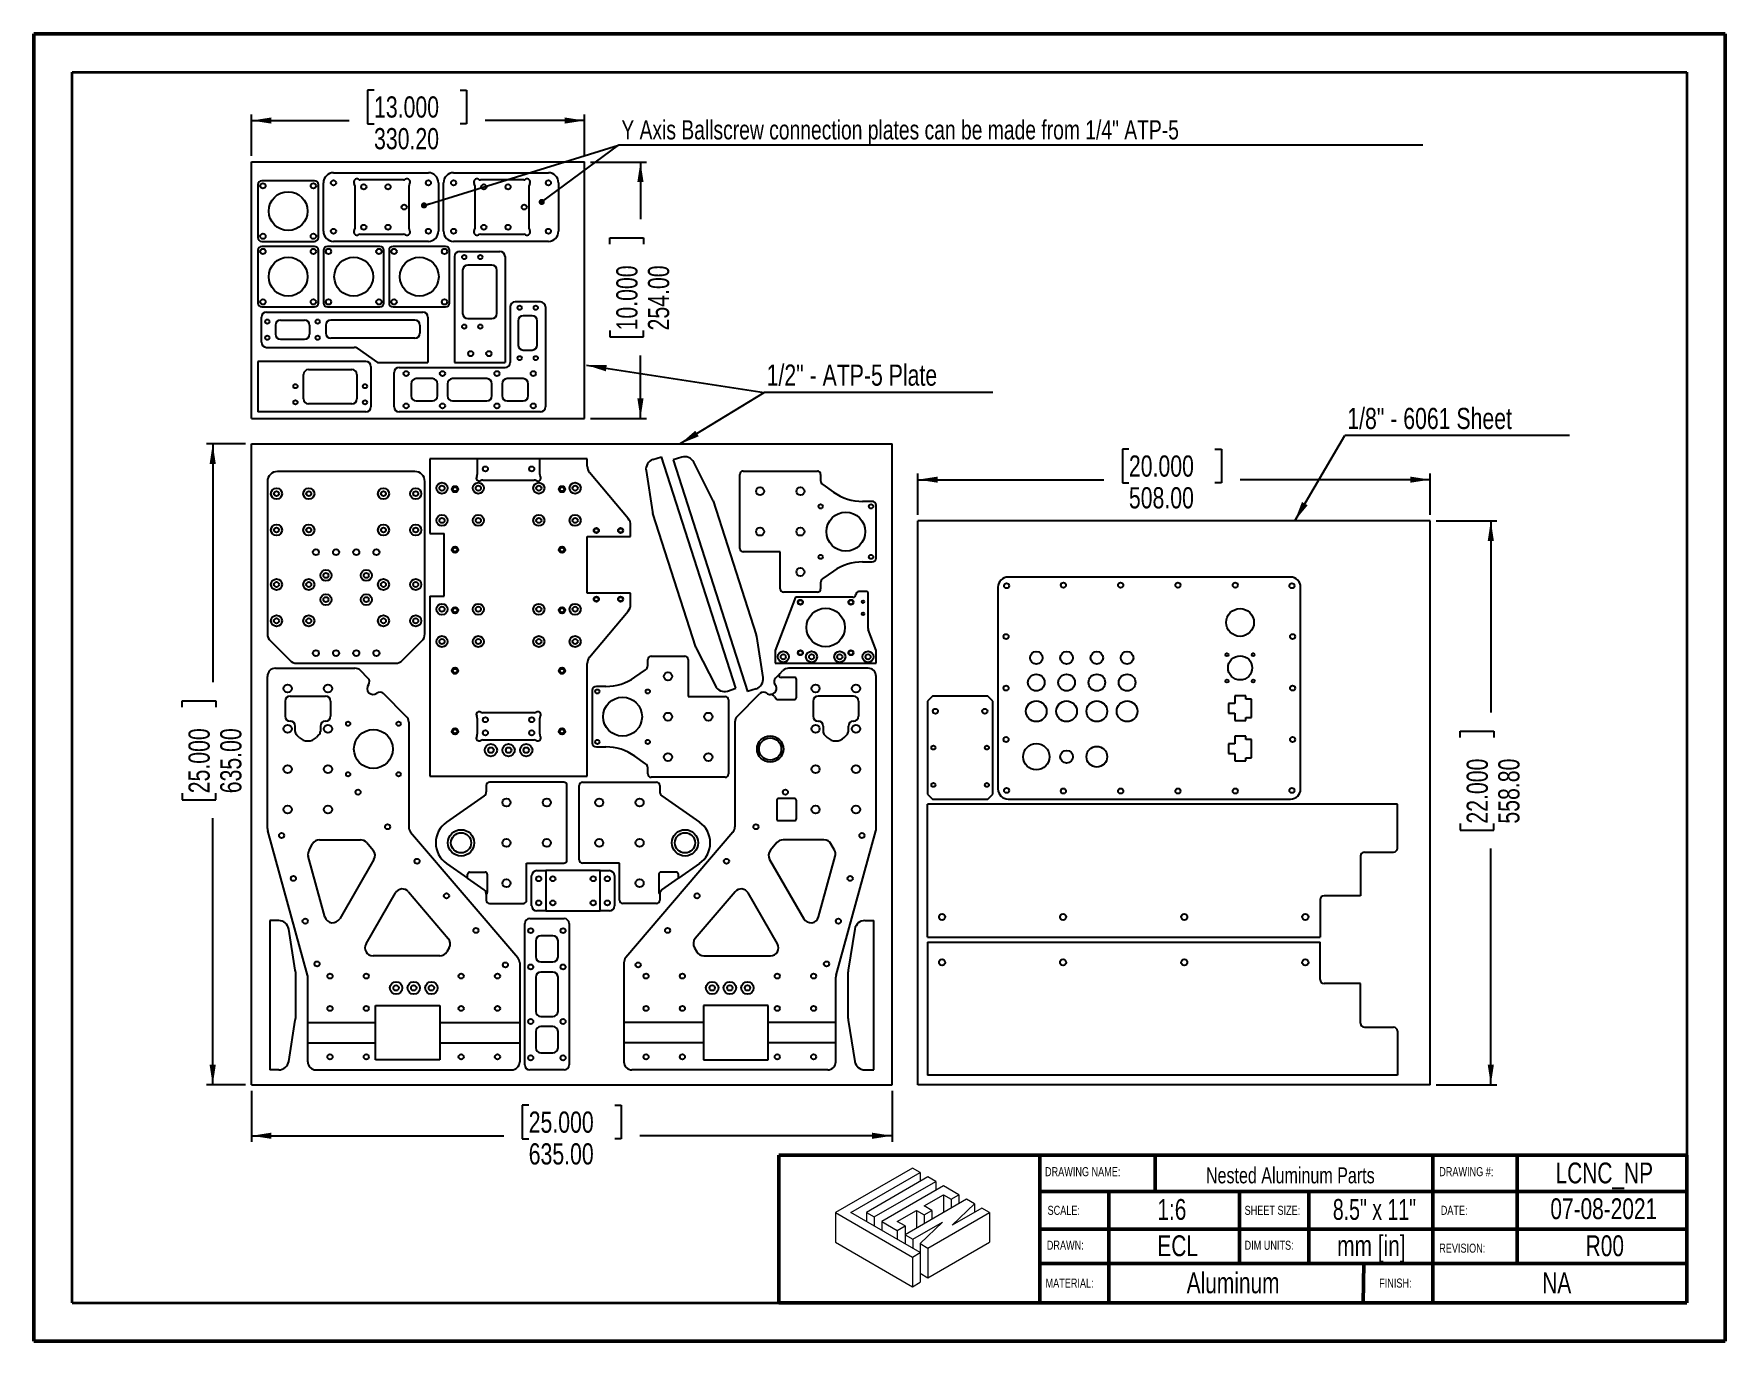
# Model space of a CAD drawing. Header units: millimetres. Extents: x 0 to 279, y 0 to 216.
import ezdxf

# ---------------------------------------------------------------- set-up
doc = ezdxf.new("R2010")
doc.units = ezdxf.units.MM
for name, color, linetype in [('DIM', 1, 'Continuous'), ('PAGE_BORDER', 7, 'Continuous'), ('TITLE_BLOCK_BORDER', 7, 'Continuous'), ('TITLE_BLOCK_TEXT', 8, 'Continuous')]:
    doc.layers.add(name, color=color, linetype=linetype)
doc.styles.add('SLDTEXTSTYLE0', font='TXT', dxfattribs={"width": 0.75})
doc.styles.add('SLDTEXTSTYLE1', font='TXT', dxfattribs={"width": 0.7})
doc.dimstyles.new('SLDDIMSTYLE0', dxfattribs={"dimtxt": 3.5, "dimasz": 3.302, "dimexe": 0, "dimexo": 0.0625, "dimgap": 0.875, "dimtad": 0, "dimlfac": 6, "dimrnd": 1e-09, "dimzin": 4, "dimdsep": 46, "dimtxsty": 'SLDTEXTSTYLE0', "dimsah": 1, "dimcen": 0.09, "dimadec": 0, "dimazin": 1, "dimtfac": 1, "dimtofl": 0, "dimtmove": 0, "dimatfit": 3, "dimfxl": 0, "dimfrac": 2, "dimtolj": 1, "dimtzin": 12, "dimarcsym": 0})
doc.dimstyles.new('SLDDIMSTYLE1', dxfattribs={"dimtxt": 0.18, "dimasz": 1.016, "dimexe": 0, "dimexo": 0.0625, "dimgap": 0, "dimtad": 0, "dimtih": 1, "dimtoh": 1, "dimdec": 0, "dimrnd": 1e-09, "dimzin": 0, "dimdsep": 46, "dimtxsty": 'Standard', "dimblk1": 'DOT', "dimblk2": 'DOT', "dimsah": 1, "dimcen": 0.09, "dimadec": 0, "dimazin": 0, "dimtfac": 1.016, "dimtdec": 0, "dimtofl": 0, "dimtmove": 0, "dimatfit": 3, "dimldrblk": 'DOT', "dimfxl": 0, "dimfrac": 2, "dimtolj": 1, "dimtzin": 0, "dimarcsym": 0})
doc.dimstyles.new('SLDDIMSTYLE2', dxfattribs={"dimtxt": 0.18, "dimasz": 3.302, "dimexe": 0, "dimexo": 0.0625, "dimgap": 0, "dimtad": 0, "dimtih": 1, "dimtoh": 1, "dimdec": 0, "dimrnd": 1e-09, "dimzin": 0, "dimdsep": 46, "dimtxsty": 'Standard', "dimsah": 1, "dimcen": 0.09, "dimadec": 0, "dimazin": 0, "dimtfac": 3.302, "dimtdec": 0, "dimtofl": 0, "dimtmove": 0, "dimatfit": 3, "dimfxl": 0, "dimfrac": 2, "dimtolj": 1, "dimtzin": 0, "dimarcsym": 0})

msp = doc.modelspace()

# ---------------------------------------------------------------- texts
at = {"layer": 'TITLE_BLOCK_TEXT'}
for s, insert, char_height, attachment_point, style in [('DRAWING NAME:', (167.0419, 28.7409), 1.5, 1, 'SLDTEXTSTYLE0'), ('Nested Aluminum Parts', (207.5637, 28.7094), 2.645833, 2, 'SLDTEXTSTYLE0'), ('DRAWING #:', (232.1641, 28.7457), 1.5, 1, 'SLDTEXTSTYLE0'), ('LCNC_NP', (259.4342, 29.4988), 3.43958, 2, 'SLDTEXTSTYLE0'), ('SCALE:', (167.4667, 22.3605), 1.5, 1, 'SLDTEXTSTYLE0'), ('1:6', (187.992, 23.4757), 3.43958, 2, 'SLDTEXTSTYLE0'), ('SHEET SIZE:', (200.0126, 22.3605), 1.5, 1, 'SLDTEXTSTYLE0'), ('8.5" x 11"', (221.4629, 23.4757), 3.43958, 2, 'SLDTEXTSTYLE1'), ('DATE:', (232.4175, 22.3605), 1.5, 1, 'SLDTEXTSTYLE0'), ('07-08-2021', (259.3447, 23.5929), 3.43958, 2, 'SLDTEXTSTYLE0'), ('ECL', (188.9609, 17.4769), 3.43958, 2, 'SLDTEXTSTYLE0'), ('mm [in]', (220.9603, 17.4769), 3.43958, 2, 'SLDTEXTSTYLE0'), ('R00', (259.5218, 17.4769), 3.43958, 2, 'SLDTEXTSTYLE0'), ('DRAWN:', (167.3439, 16.5911), 1.5, 1, 'SLDTEXTSTYLE0'), ('DIM UNITS:', (200.0083, 16.5911), 1.5, 1, 'SLDTEXTSTYLE0'), ('REVISION:', (232.1641, 16.1111), 1.5, 1, 'SLDTEXTSTYLE0'), ('Aluminum', (198.1146, 11.356), 3.43958, 2, 'SLDTEXTSTYLE0'), ('NA', (251.5755, 11.356), 3.43958, 2, 'SLDTEXTSTYLE0'), ('MATERIAL:', (167.1307, 10.3416), 1.5, 1, 'SLDTEXTSTYLE0'), ('FINISH:', (222.2447, 10.3416), 1.5, 1, 'SLDTEXTSTYLE0')]:
    msp.add_mtext(s, dxfattribs=dict(at, insert=insert, char_height=char_height, attachment_point=attachment_point, style=style))

# ---------------------------------------------------------------- blocks, each defined once
blk = doc.blocks.new('Lien3D Logo')
at = {"color": 7, "linetype": 'Continuous', "lineweight": 18}
for p, q in [((10.61, 16.33), (0, 10.21)), ((11.67, 15.71), (10.61, 16.33)), ((2.13, 10.21), (11.67, 15.71)), ((12.73, 15.1), (4.26, 10.21)), ((5.32, 9.59), (13.8, 14.49)), ((11.67, 15.71), (11.67, 14.49)), ((13.8, 14.49), (12.73, 15.1)), ((13.8, 14.49), (13.8, 13.26)), ((14.86, 13.87), (6.38, 8.98)), ((18.05, 12.03), (9.57, 7.13)), ((12.22, 11.12), (14.86, 12.64)), ((16.99, 12.64), (14.86, 13.87)), ((14.86, 12.64), (15.93, 12.03)), ((14.86, 12.64), (14.86, 10.19)), ((15.93, 12.03), (16.99, 12.64)), ((15.93, 12.03), (15.93, 10.8)), ((16.99, 12.64), (16.99, 11.42)), ((19.12, 11.42), (18.05, 12.03)), ((0, 10.21), (0, 6.12)), ((0, 10.21), (10.61, 4.08)), ((11.67, 4.7), (2.13, 10.21)), ((4.26, 10.21), (4.26, 8.98)), ((4.26, 10.21), (5.32, 9.59)), ((5.32, 9.59), (5.32, 8.36)), ((8.51, 8.98), (11.15, 10.5)), ((11.15, 10.5), (12.22, 9.89)), ((11.15, 10.5), (11.15, 8.05)), ((13.28, 10.5), (12.22, 11.12)), ((12.22, 9.89), (13.28, 10.5)), ((12.22, 9.89), (12.22, 8.66)), ((12.73, 5.31), (21.21, 10.21)), ((13.28, 10.5), (13.28, 9.28)), ((16.04, 8.45), (19.12, 11.42)), ((20.15, 10.82), (16.04, 8.45)), ((19.12, 11.42), (19.12, 10.22)), ((21.21, 10.21), (20.15, 10.82)), ((21.21, 10.21), (21.21, 6.12)), ((6.38, 8.98), (8.51, 7.75)), ((6.38, 8.98), (6.38, 7.75)), ((9.57, 8.36), (8.51, 8.98)), ((8.51, 7.75), (9.57, 8.36)), ((8.51, 7.75), (8.51, 6.52)), ((9.57, 8.36), (9.57, 7.13)), ((9.57, 7.13), (10.64, 6.52)), ((9.57, 7.13), (9.57, 5.91)), ((10.64, 6.52), (14.75, 8.89)), ((14.75, 8.89), (11.67, 5.93)), ((0, 6.12), (10.61, 0)), ((10.61, 4.08), (11.67, 4.7)), ((10.64, 6.52), (10.64, 5.29)), ((11.67, 5.93), (12.73, 5.31)), ((11.67, 5.93), (11.67, 4.7)), ((11.67, 4.7), (11.67, 0.61)), ((12.73, 1.23), (21.21, 6.12)), ((12.73, 5.31), (12.73, 1.23)), ((10.61, 4.08), (10.61, 0)), ((10.61, 0), (11.67, 0.61)), ((11.67, 1.84), (12.73, 1.23))]:
    blk.add_line(p, q, dxfattribs=at)
blk = doc.blocks.new('_D')
at = {"layer": 'DIM'}
for p, q in [((91.98, 194.73), (101.21, 194.73)), ((100.21, 194.73), (100.21, 185.28)), ((95.17, 181.15), (95.17, 182.21)), ((95.17, 182.21), (100.73, 182.21)), ((100.73, 182.21), (100.73, 181.15)), ((95.17, 166.92), (95.17, 165.86)), ((95.17, 165.86), (100.73, 165.86)), ((100.73, 165.86), (100.73, 166.92)), ((100.21, 152.4), (100.21, 162.79)), ((91.98, 152.4), (101.21, 152.4))]:
    blk.add_line(p, q, dxfattribs=at)
for points in [[(100.21, 194.73), (99.7, 191.43), (100.72, 191.43)], [(100.21, 152.4), (100.72, 155.7), (99.7, 155.7)]]:
    blk.add_solid(points, dxfattribs=at)
at = {"layer": 'DIM', "char_height": 3.5, "attachment_point": 1, "rotation": 90, "style": 'SLDTEXTSTYLE0'}
for s, insert in [('10.000', (96.22, 166.92)), ('254.00', (101.45, 166.92))]:
    blk.add_mtext(s, dxfattribs=dict(at, insert=insert))
blk = doc.blocks.new('_D_1')
at = {"layer": 'DIM'}
for p, q in [((56.2, 206.62), (55.13, 206.62)), ((55.13, 206.62), (55.13, 201.06)), ((70.42, 206.62), (71.49, 206.62)), ((71.49, 206.62), (71.49, 201.06)), ((35.95, 195.73), (35.95, 202.58)), ((35.95, 201.58), (52.07, 201.58)), ((90.98, 201.58), (74.56, 201.58)), ((90.98, 195.73), (90.98, 202.58)), ((55.13, 201.06), (56.2, 201.06)), ((71.49, 201.06), (70.42, 201.06))]:
    blk.add_line(p, q, dxfattribs=at)
for points in [[(35.95, 201.58), (39.25, 201.07), (39.25, 202.09)], [(90.98, 201.58), (87.68, 202.09), (87.68, 201.07)]]:
    blk.add_solid(points, dxfattribs=at)
at = {"layer": 'DIM', "char_height": 3.5, "attachment_point": 1, "style": 'SLDTEXTSTYLE0'}
for s, insert in [('13.000', (56.2, 205.57)), ('330.20', (56.2, 200.34))]:
    blk.add_mtext(s, dxfattribs=dict(at, insert=insert))
blk = doc.blocks.new('_D_2')
at = {"layer": 'DIM'}
for p, q in [((35.95, 41.33), (35.95, 32.92)), ((141.78, 41.33), (141.78, 32.92)), ((81.75, 38.96), (80.69, 38.96)), ((80.69, 38.96), (80.69, 33.41)), ((95.98, 38.96), (97.04, 38.96)), ((97.04, 38.96), (97.04, 33.41)), ((35.95, 33.92), (77.62, 33.92)), ((141.78, 33.92), (100.11, 33.92)), ((80.69, 33.41), (81.75, 33.41)), ((97.04, 33.41), (95.98, 33.41))]:
    blk.add_line(p, q, dxfattribs=at)
for points in [[(35.95, 33.92), (39.25, 33.41), (39.25, 34.43)], [(141.78, 33.92), (138.48, 34.43), (138.48, 33.41)]]:
    blk.add_solid(points, dxfattribs=at)
at = {"layer": 'DIM', "char_height": 3.5, "attachment_point": 1, "style": 'SLDTEXTSTYLE0'}
for s, insert in [('25.000', (81.75, 37.92)), ('635.00', (81.75, 32.68))]:
    blk.add_mtext(s, dxfattribs=dict(at, insert=insert))
blk = doc.blocks.new('_D_3')
at = {"layer": 'DIM'}
for p, q in [((34.95, 148.17), (28.55, 148.17)), ((29.55, 148.17), (29.55, 108.84)), ((24.51, 104.7), (24.51, 105.77)), ((24.51, 105.77), (30.06, 105.77)), ((30.06, 105.77), (30.06, 104.7)), ((24.51, 90.48), (24.51, 89.41)), ((24.51, 89.41), (30.06, 89.41)), ((30.06, 89.41), (30.06, 90.48)), ((29.55, 42.33), (29.55, 86.35)), ((34.95, 42.33), (28.55, 42.33))]:
    blk.add_line(p, q, dxfattribs=at)
for points in [[(29.55, 148.17), (29.04, 144.87), (30.06, 144.87)], [(29.55, 42.33), (30.06, 45.64), (29.04, 45.64)]]:
    blk.add_solid(points, dxfattribs=at)
at = {"layer": 'DIM', "char_height": 3.5, "attachment_point": 1, "rotation": 90, "style": 'SLDTEXTSTYLE0'}
for s, insert in [('25.000', (25.55, 90.48)), ('635.00', (30.79, 90.48))]:
    blk.add_mtext(s, dxfattribs=dict(at, insert=insert))
blk = doc.blocks.new('_D_4')
at = {"layer": 'DIM'}
for p, q in [((180.9, 147.31), (179.83, 147.31)), ((179.83, 147.31), (179.83, 141.76)), ((195.12, 147.31), (196.19, 147.31)), ((196.19, 147.31), (196.19, 141.76)), ((146.02, 136.47), (146.02, 143.27)), ((230.68, 136.47), (230.68, 143.27)), ((146.02, 142.27), (176.76, 142.27)), ((179.83, 141.76), (180.9, 141.76)), ((196.19, 141.76), (195.12, 141.76)), ((230.68, 142.27), (199.26, 142.27))]:
    blk.add_line(p, q, dxfattribs=at)
for points in [[(146.02, 142.27), (149.32, 141.77), (149.32, 142.78)], [(230.68, 142.27), (227.38, 142.78), (227.38, 141.77)]]:
    blk.add_solid(points, dxfattribs=at)
at = {"layer": 'DIM', "char_height": 3.5, "attachment_point": 1, "style": 'SLDTEXTSTYLE0'}
for s, insert in [('20.000', (180.9, 146.27)), ('508.00', (180.9, 141.03))]:
    blk.add_mtext(s, dxfattribs=dict(at, insert=insert))
blk = doc.blocks.new('_D_5')
at = {"layer": 'DIM'}
for p, q in [((231.68, 135.47), (241.68, 135.47)), ((240.68, 135.47), (240.68, 103.83)), ((235.64, 99.7), (235.64, 100.76)), ((235.64, 100.76), (241.2, 100.76)), ((241.2, 100.76), (241.2, 99.7)), ((235.64, 85.47), (235.64, 84.41)), ((235.64, 84.41), (241.2, 84.41)), ((241.2, 84.41), (241.2, 85.47)), ((240.68, 42.33), (240.68, 81.34)), ((231.68, 42.33), (241.68, 42.33))]:
    blk.add_line(p, q, dxfattribs=at)
for points in [[(240.68, 135.47), (240.18, 132.17), (241.19, 132.17)], [(240.68, 42.33), (241.19, 45.64), (240.18, 45.64)]]:
    blk.add_solid(points, dxfattribs=at)
at = {"layer": 'DIM', "char_height": 3.5, "attachment_point": 1, "rotation": 90, "style": 'SLDTEXTSTYLE0'}
for s, insert in [('22.000', (236.69, 85.47)), ('558.80', (241.92, 85.47))]:
    blk.add_mtext(s, dxfattribs=dict(at, insert=insert))
blk = doc.blocks.new('SW_NOTE_0')
at = {"layer": 'DIM', "color": 0}
blk.add_line((132.86, 0), (0, 0), dxfattribs=at)
blk.add_line((132.86, 0), (0, 0), dxfattribs=at)
at = {"layer": 'DIM', "color": 0, "insert": (0.48, 4.12), "char_height": 3.175, "attachment_point": 1, "style": 'SLDTEXTSTYLE0'}
blk.add_mtext('Y Axis Ballscrew connection plates can be made from 1/4" ATP-5', dxfattribs=at)
blk = doc.blocks.new('_DOT')
at = {"color": 0, "linetype": 'ByBlock', "lineweight": -2}
blk.add_line((-0.5, 0), (-1, 0), dxfattribs=at)
at = {"color": 0, "linetype": 'ByBlock', "const_width": 0.5}
blk.add_lwpolyline([(-0.25, 0, 1), (0.25, 0, 1)], format="xyb", close=True, dxfattribs=at)
blk = doc.blocks.new('SW_NOTE_1')
at = {"layer": 'DIM', "color": 0}
blk.add_line((37.13, 0), (0, 0), dxfattribs=at)
at = {"layer": 'DIM', "color": 0, "insert": (0.42, 4.57), "char_height": 3.5, "attachment_point": 1, "style": 'SLDTEXTSTYLE0'}
blk.add_mtext('1/8" - 6061 Sheet', dxfattribs=at)
blk = doc.blocks.new('SW_NOTE_2')
at = {"layer": 'DIM', "color": 0}
blk.add_line((37.8, 0), (0, 0), dxfattribs=at)
blk.add_line((37.8, 0), (0, 0), dxfattribs=at)
at = {"layer": 'DIM', "color": 0, "insert": (0.41, 4.6), "char_height": 3.5, "attachment_point": 1, "style": 'SLDTEXTSTYLE0'}
blk.add_mtext('1/2" - ATP-5 Plate', dxfattribs=at)

# ---------------------------------------------------------------- dimensions: what is measured, and where the dimension line sits
at = {"layer": 'DIM'}
for base, p1, p2, picture, middle in [((90.9833, 201.5785), (35.9499, 194.735), (90.9833, 194.735), '_D_1', (63.3128, 201.5785)), ((146.0166, 142.2734), (230.6833, 135.4683), (146.0166, 135.4683), '_D_4', (188.0097, 142.2734))]:
    dim = msp.add_linear_dim(base=base, p1=p1, p2=p2, dimstyle='SLDDIMSTYLE0', dxfattribs=at)
    dim.commit()
    dim.dimension.update_dxf_attribs({"geometry": picture, "text_midpoint": middle, "dimtype": 160})
for base, p1, p2, angle, picture, middle in [((100.2129, 194.735), (90.9833, 152.4016), (90.9833, 194.735), 90, '_D', (100.2129, 174.0367)), ((29.5481, 148.1683), (35.9499, 42.335), (35.9499, 148.1683), 90, '_D_3', (29.5481, 97.5924)), ((240.6833, 135.4683), (230.6833, 42.335), (230.6833, 135.4683), 90, '_D_5', (240.6833, 92.5855)), ((141.7833, 33.9225), (35.9499, 42.335), (141.7833, 42.335), 0, '_D_2', (88.8666, 33.9225))]:
    dim = msp.add_linear_dim(base=base, p1=p1, p2=p2, angle=angle, dimstyle='SLDDIMSTYLE0', dxfattribs=at)
    dim.commit()
    dim.dimension.update_dxf_attribs({"geometry": picture, "text_midpoint": middle, "dimtype": 160})

# ---------------------------------------------------------------- linework, layer by layer
at = {"color": 7, "linetype": 'Continuous', "lineweight": 50}
for p, q in [((0, 0), (0, 215.9)), ((0, 215.9), (279.4, 215.9)), ((279.4, 0), (279.4, 215.9)), ((0, 0), (279.4, 0))]:
    msp.add_line(p, q, dxfattribs=at)
at = {"color": 7, "linetype": 'Continuous'}
for p, q in [((35.9499, 152.4016), (35.9499, 194.735)), ((35.9499, 194.735), (90.9833, 194.735)), ((90.9833, 152.4016), (90.9833, 194.735)), ((35.9499, 152.4016), (90.9833, 152.4016)), ((35.9499, 42.335), (35.9499, 148.1683)), ((35.9499, 148.1683), (141.7833, 148.1683)), ((141.7833, 42.335), (141.7833, 148.1683)), ((230.6833, 135.4683), (146.0166, 135.4683)), ((146.0166, 42.335), (146.0166, 135.4683)), ((230.6833, 42.335), (230.6833, 135.4683)), ((35.9499, 42.335), (141.7833, 42.335)), ((230.6833, 42.335), (146.0166, 42.335))]:
    msp.add_line(p, q, dxfattribs=at)
at = {"color": 7, "linetype": 'Continuous', "lineweight": 25}
for p, q in [((49.5083, 192.96), (65.1749, 192.96)), ((69.3416, 192.96), (85.0083, 192.96)), ((37.0083, 190.9599), (37.0083, 182.2933)), ((46.3416, 191.6266), (37.6749, 191.6266)), ((47.0083, 182.2933), (47.0083, 190.9599)), ((47.8416, 183.2933), (47.8416, 191.2933)), ((53.0083, 190.8738), (53.0083, 183.7128)), ((61.0888, 191.7933), (53.9277, 191.7933)), ((62.0083, 183.7128), (62.0083, 190.8738)), ((66.8416, 191.2933), (66.8416, 183.2933)), ((67.6749, 183.2933), (67.6749, 191.2933)), ((72.8416, 190.8738), (72.8416, 183.7128)), ((80.9221, 191.7933), (73.7611, 191.7933)), ((81.8416, 183.7128), (81.8416, 190.8738)), ((86.6749, 191.2933), (86.6749, 183.2933)), ((37.6749, 181.6266), (46.3416, 181.6266)), ((65.1749, 181.6266), (49.5083, 181.6266)), ((53.9277, 182.7933), (61.0888, 182.7933)), ((85.0083, 181.6266), (69.3416, 181.6266)), ((73.7611, 182.7933), (80.9221, 182.7933)), ((37.0083, 180.1266), (37.0083, 171.46)), ((46.3416, 180.7933), (37.6749, 180.7933)), ((47.0083, 171.46), (47.0083, 180.1266)), ((47.8416, 180.1266), (47.8416, 171.46)), ((57.1749, 180.7933), (48.5083, 180.7933)), ((57.8416, 171.46), (57.8416, 180.1266)), ((58.6749, 180.1266), (58.6749, 171.46)), ((68.0083, 180.7933), (59.3416, 180.7933)), ((68.6749, 171.46), (68.6749, 180.1266)), ((69.5083, 179.1266), (69.5083, 161.6266)), ((70.3416, 179.96), (77.0083, 179.96)), ((77.8416, 179.1266), (77.8416, 161.6266)), ((70.8416, 176.8683), (70.8416, 169.7183)), ((75.6749, 177.7016), (71.6749, 177.7016)), ((76.5083, 169.7183), (76.5083, 176.8683)), ((37.6749, 170.7933), (46.3416, 170.7933)), ((48.5083, 170.7933), (57.1749, 170.7933)), ((59.3416, 170.7933), (68.0083, 170.7933)), ((78.6749, 170.7933), (78.6749, 161.6266)), ((83.6749, 171.6266), (79.5083, 171.6266)), ((84.5083, 170.7933), (84.5083, 154.2933)), ((37.6065, 164.96), (37.6065, 169.1266)), ((38.4398, 169.9599), (64.2732, 169.9599)), ((39.9065, 167.7933), (39.9065, 166.2933)), ((40.7398, 168.6266), (44.7232, 168.6266)), ((45.5565, 167.7933), (45.5565, 166.2933)), ((48.2232, 167.7933), (48.2232, 166.46)), ((62.9398, 168.6266), (49.0565, 168.6266)), ((63.7732, 167.7933), (63.7732, 166.46)), ((65.1065, 169.1266), (65.1065, 161.6266)), ((71.6749, 168.885), (75.6749, 168.885)), ((80.0083, 168.4933), (80.0083, 164.5099)), ((82.3416, 169.3266), (80.8416, 169.3266)), ((83.1749, 164.5099), (83.1749, 168.4933)), ((40.7398, 165.4599), (44.7232, 165.4599)), ((62.9398, 165.6266), (49.0565, 165.6266)), ((38.4398, 164.1266), (52.94, 164.1266)), ((53.418, 163.9759), (56.7732, 161.6266)), ((80.8416, 163.6766), (82.3416, 163.6766)), ((37.0083, 161.7933), (37.0083, 153.46)), ((54.8416, 161.7933), (37.0083, 161.7933)), ((44.5583, 155.6266), (44.5583, 159.6266)), ((45.3916, 160.46), (52.5416, 160.46)), ((53.3749, 159.6266), (53.3749, 155.6266)), ((55.6749, 160.9599), (55.6749, 154.2933)), ((56.7732, 161.6266), (65.1065, 161.6266)), ((59.5083, 154.2933), (59.5083, 159.9599)), ((60.3416, 160.7933), (77.8416, 160.7933)), ((69.5083, 161.6266), (77.8416, 161.6266)), ((62.3416, 158.1266), (62.3416, 156.1266)), ((65.8416, 158.96), (63.1749, 158.96)), ((66.6749, 156.1266), (66.6749, 158.1266)), ((68.3416, 158.1266), (68.3416, 156.1266)), ((74.8416, 158.96), (69.1749, 158.96)), ((75.6749, 156.1266), (75.6749, 158.1266)), ((77.3416, 158.1266), (77.3416, 156.1266)), ((80.8416, 158.96), (78.1749, 158.96)), ((81.6749, 156.1266), (81.6749, 158.1266)), ((52.5416, 154.7933), (45.3916, 154.7933)), ((63.1749, 155.2933), (65.8416, 155.2933)), ((69.1749, 155.2933), (74.8416, 155.2933)), ((78.1749, 155.2933), (80.8416, 155.2933)), ((54.8416, 153.46), (37.0083, 153.46)), ((83.6749, 153.46), (60.3416, 153.46)), ((65.4248, 145.7099), (65.4248, 133.3766)), ((73.2582, 145.7099), (65.4248, 145.7099)), ((73.2582, 145.7099), (73.2582, 143.1418)), ((83.5915, 145.7099), (73.2582, 145.7099)), ((83.5915, 143.1418), (83.5915, 145.7099)), ((91.4248, 145.7099), (83.5915, 145.7099)), ((91.4248, 144.5241), (91.4248, 145.7099)), ((102.282, 145.6071), (103.6897, 146.0599)), ((115.989, 107.8227), (103.6897, 146.0599)), ((107.0197, 145.9799), (105.6119, 145.5271)), ((105.6119, 145.5271), (117.9111, 107.2898)), ((62.9248, 143.6266), (40.2582, 143.6266)), ((98.2016, 135.8413), (91.8148, 143.4528)), ((101.145, 143.7673), (102.1913, 136.9616)), ((112.1336, 139.0084), (109.0161, 145.1479)), ((116.6415, 130.9016), (116.6415, 143.1516)), ((117.1832, 143.6933), (129.4332, 143.6933)), ((129.9748, 143.1516), (129.9748, 142.1414)), ((38.5915, 141.96), (38.5915, 116.817)), ((64.5915, 116.817), (64.5915, 141.96)), ((74.19, 142.21), (82.6596, 142.21)), ((130.3302, 141.4587), (132.1273, 140.2004)), ((112.2342, 138.7642), (119.3489, 116.6452)), ((138.4748, 138.6933), (136.9071, 138.6933)), ((139.1415, 129.3599), (139.1415, 138.0266)), ((98.5915, 132.8766), (98.5915, 134.77)), ((109.3667, 114.5856), (102.252, 136.7045)), ((65.4248, 133.3766), (67.7582, 133.3766)), ((67.7582, 123.0433), (67.7582, 133.3766)), ((91.4248, 132.8766), (98.5915, 132.8766)), ((91.4248, 123.5433), (91.4248, 132.8766)), ((123.3082, 130.36), (117.1832, 130.36)), ((123.3082, 124.235), (123.3082, 130.36)), ((136.9071, 128.6933), (138.4748, 128.6933)), ((132.1273, 127.1862), (130.3302, 125.9278)), ((207.6041, 126.1891), (160.9374, 126.1891)), ((65.4248, 123.0433), (65.4248, 93.2933)), ((65.4248, 123.0433), (67.7582, 123.0433)), ((98.5915, 123.5433), (91.4248, 123.5433)), ((98.5915, 121.6499), (98.5915, 123.5433)), ((129.4332, 123.6933), (123.8498, 123.6933)), ((129.9748, 125.2452), (129.9748, 124.235)), ((137.6415, 123.7766), (136.3047, 123.7766)), ((137.8082, 123.61), (137.6415, 123.7766)), ((137.8082, 117.6816), (137.8082, 123.61)), ((159.2708, 124.5225), (159.2708, 91.1891)), ((209.2708, 91.1891), (209.2708, 124.5225)), ((91.8148, 112.9671), (98.2016, 120.5786)), ((125.8082, 122.86), (122.4748, 114.0766)), ((135.3082, 122.86), (125.8082, 122.86)), ((139.1415, 114.0766), (137.8407, 117.5042)), ((39.0797, 115.6385), (42.27, 112.4481)), ((60.913, 112.4481), (64.1033, 115.6385)), ((120.4559, 109.5825), (119.4096, 116.3882)), ((43.4485, 111.96), (59.7345, 111.96)), ((91.4248, 93.2933), (91.4248, 111.8958)), ((101.4248, 111.5747), (101.4248, 112.585)), ((101.9665, 113.1266), (107.5498, 113.1266)), ((108.0915, 112.585), (108.0915, 106.46)), ((109.4673, 114.3413), (112.5848, 108.2019)), ((122.4748, 114.0766), (122.4748, 111.96)), ((122.4748, 111.96), (139.1415, 111.96)), ((139.1415, 111.96), (139.1415, 114.0766)), ((38.5915, 84.6405), (38.5915, 109.7933)), ((39.9248, 111.1266), (53.0392, 111.1266)), ((55.1999, 109.5182), (53.982, 110.7361)), ((99.2723, 109.6337), (101.0695, 110.8921)), ((123.2105, 110.1957), (122.5331, 109.5182)), ((123.2105, 110.1957), (123.751, 110.7361)), ((125.6415, 109.6266), (123.4462, 109.6266)), ((137.8082, 111.1266), (124.6938, 111.1266)), ((125.9748, 106.2933), (125.9748, 109.2933)), ((139.1415, 84.6405), (139.1415, 109.7933)), ((42.3404, 106.5385), (48.1759, 106.5385)), ((61.5343, 103.1838), (57.7748, 106.9433)), ((92.2582, 107.4599), (92.2582, 98.7933)), ((94.4925, 108.1266), (92.9248, 108.1266)), ((108.0915, 106.46), (114.2165, 106.46)), ((114.5812, 107.3699), (115.989, 107.8227)), ((116.1987, 103.1838), (119.9582, 106.9433)), ((119.3189, 107.7426), (117.9111, 107.2898)), ((122.3616, 106.4537), (122.7248, 105.9599)), ((135.3926, 106.5385), (129.5571, 106.5385)), ((148.4374, 106.5225), (147.6041, 105.6891)), ((157.6041, 106.5225), (148.4374, 106.5225)), ((158.4374, 105.6891), (157.6041, 106.5225)), ((200.2041, 106.5641), (198.3874, 106.5641)), ((198.3874, 106.5641), (198.3874, 105.3266)), ((200.2041, 106.0433), (200.2041, 106.5641)), ((41.5071, 105.7052), (41.5071, 103.2147)), ((49.0092, 105.7052), (49.0092, 103.2147)), ((82.6596, 103.7933), (74.19, 103.7933)), ((114.7582, 105.9183), (114.7582, 93.6683)), ((122.7248, 105.9599), (125.6415, 105.9599)), ((128.7238, 105.7052), (128.7238, 103.2147)), ((136.2259, 105.7052), (136.2259, 103.2147)), ((147.6041, 105.6891), (147.6041, 90.3558)), ((158.4374, 90.3558), (158.4374, 105.6891)), ((198.3874, 105.3266), (197.3624, 105.3266)), ((197.3624, 105.3266), (197.3624, 103.7183)), ((197.3624, 103.7183), (198.3874, 103.7183)), ((198.3874, 103.7183), (198.3874, 102.4808)), ((201.1791, 106.0433), (200.2041, 106.0433)), ((201.1791, 103.0016), (201.1791, 106.0433)), ((42.3879, 102.3814), (42.3404, 102.3814)), ((43.1796, 100.7089), (43.1796, 101.5897)), ((47.3367, 101.5897), (47.3367, 100.7089)), ((48.1759, 102.3814), (48.1284, 102.3814)), ((61.9248, 102.241), (61.9248, 84.9512)), ((73.2582, 102.8614), (73.2582, 100.2251)), ((83.5915, 100.2251), (83.5915, 102.8614)), ((115.8082, 102.241), (115.8082, 84.9512)), ((129.5571, 102.3814), (129.6046, 102.3814)), ((130.3963, 101.5897), (130.3963, 100.7089)), ((134.5534, 100.7089), (134.5534, 101.5897)), ((135.3451, 102.3814), (135.3926, 102.3814)), ((198.3874, 102.4808), (200.2041, 102.4808)), ((200.2041, 102.4808), (200.2041, 103.0016)), ((200.2041, 103.0016), (201.1791, 103.0016)), ((43.8461, 99.7145), (43.4115, 100.1491)), ((47.1049, 100.1491), (46.6703, 99.7145)), ((74.19, 99.2933), (82.6596, 99.2933)), ((92.9248, 98.1266), (94.4925, 98.1266)), ((130.6281, 100.1491), (131.0627, 99.7145)), ((133.8869, 99.7145), (134.3215, 100.1491)), ((198.3874, 98.6599), (197.3624, 98.6599)), ((197.3624, 98.6599), (197.3624, 97.0516)), ((200.2041, 99.8975), (198.3874, 99.8975)), ((198.3874, 99.8975), (198.3874, 98.6599)), ((200.2041, 99.3766), (200.2041, 99.8975)), ((201.1791, 99.3766), (200.2041, 99.3766)), ((201.1791, 96.335), (201.1791, 99.3766)), ((101.0695, 95.3612), (99.2723, 96.6196)), ((197.3624, 97.0516), (198.3874, 97.0516)), ((198.3874, 97.0516), (198.3874, 95.8141)), ((198.3874, 95.8141), (200.2041, 95.8141)), ((200.2041, 95.8141), (200.2041, 96.335)), ((200.2041, 96.335), (201.1791, 96.335)), ((65.4248, 93.2933), (91.4248, 93.2933)), ((87.5317, 92.2933), (75.2817, 92.2933)), ((90.615, 92.2933), (102.865, 92.2933)), ((101.4248, 93.6683), (101.4248, 94.6785)), ((114.2165, 93.1266), (101.9665, 93.1266)), ((74.3847, 90.0587), (68.1787, 85.7132)), ((74.74, 91.7516), (74.74, 90.7414)), ((88.0734, 79.5016), (88.0734, 91.7516)), ((90.0734, 79.5016), (90.0734, 91.7516)), ((103.4067, 91.7516), (103.4067, 90.7414)), ((103.762, 90.0587), (109.968, 85.7132)), ((125.6415, 89.6266), (123.0582, 89.6266)), ((147.6041, 90.3558), (148.4374, 89.5225)), ((148.4374, 89.5225), (157.6041, 89.5225)), ((157.6041, 89.5225), (158.4374, 90.3558)), ((160.9374, 89.5225), (207.6041, 89.5225)), ((122.7248, 89.2933), (122.7248, 86.2933)), ((125.9748, 86.2933), (125.9748, 89.2933)), ((147.6041, 66.7225), (147.6041, 88.6891)), ((225.2708, 88.6891), (147.6041, 88.6891)), ((225.2708, 81.4225), (225.2708, 88.6891)), ((45.2102, 60.4673), (38.6395, 84.2859)), ((62.2436, 84.0861), (79.9394, 63.3338)), ((115.4894, 84.0861), (97.7936, 63.3338)), ((123.0582, 85.96), (125.6415, 85.96)), ((132.5229, 60.4673), (139.0935, 84.2859)), ((45.4606, 81.113), (46.0476, 82.1277)), ((47.2017, 82.7933), (53.9694, 82.7933)), ((54.9839, 82.3251), (56.051, 81.0737)), ((122.7491, 82.3251), (121.682, 81.0737)), ((130.5313, 82.7933), (123.7636, 82.7933)), ((132.2724, 81.113), (131.6854, 82.1277)), ((48.0926, 70.074), (45.3294, 80.0907)), ((56.1905, 79.5409), (50.532, 69.7608)), ((68.1787, 78.8733), (71.6567, 76.438)), ((81.4067, 78.96), (87.5317, 78.96)), ((81.4067, 72.835), (81.4067, 78.96)), ((96.74, 78.96), (90.615, 78.96)), ((96.74, 72.835), (96.74, 78.96)), ((109.968, 78.8733), (106.49, 76.438)), ((121.5425, 79.5409), (127.201, 69.7608)), ((129.6404, 70.074), (132.4037, 80.0907)), ((219.1374, 80.0891), (219.1374, 73.5558)), ((219.8041, 80.7558), (224.6041, 80.7558)), ((71.6567, 76.438), (71.6567, 77.1266)), ((74.3847, 74.5278), (71.6567, 76.438)), ((71.99, 77.46), (74.5734, 77.46)), ((74.9067, 77.1266), (74.9067, 74.082)), ((82.24, 71.8766), (82.24, 76.8766)), ((83.0734, 77.71), (84.5734, 77.71)), ((84.5734, 77.71), (84.5734, 71.0433)), ((93.5734, 77.71), (84.5734, 77.71)), ((93.5734, 71.0433), (93.5734, 77.71)), ((93.5734, 77.71), (95.0734, 77.71)), ((95.9067, 76.8766), (95.9067, 71.8766)), ((103.24, 77.1266), (103.24, 74.082)), ((106.1567, 77.46), (103.5734, 77.46)), ((103.762, 74.5278), (106.49, 76.438)), ((106.49, 76.438), (106.49, 77.1266)), ((54.88, 65.6277), (59.7328, 74.0153)), ((61.9015, 74.2127), (68.4717, 66.5076)), ((74.74, 73.7933), (74.74, 73.8452)), ((74.74, 73.7933), (74.74, 72.835)), ((103.4067, 73.7933), (103.4067, 73.8452)), ((103.4067, 73.7933), (103.4067, 72.835)), ((115.8315, 74.2127), (109.2613, 66.5076)), ((122.853, 65.6277), (118.0002, 74.0153)), ((212.4707, 72.8891), (212.4707, 66.7225)), ((219.1374, 73.5558), (213.1374, 73.5558)), ((75.2817, 72.2933), (80.865, 72.2933)), ((84.5734, 71.0433), (83.0734, 71.0433)), ((84.5734, 71.0433), (93.5734, 71.0433)), ((95.0734, 71.0433), (93.5734, 71.0433)), ((102.865, 72.2933), (97.2817, 72.2933)), ((38.9791, 69.46), (38.9791, 44.7933)), ((40.4579, 69.46), (38.9791, 69.46)), ((43.1915, 61.2574), (42.1036, 68.0566)), ((81.0915, 45.6266), (81.0915, 68.96)), ((81.9248, 69.7933), (87.5915, 69.7933)), ((88.4248, 68.96), (88.4248, 45.6266)), ((135.6294, 68.0566), (134.5415, 61.2574)), ((137.2751, 69.46), (138.7539, 69.46)), ((138.7539, 44.7933), (138.7539, 69.46)), ((68.6112, 64.9748), (68.2163, 64.2922)), ((82.9248, 66.1266), (82.9248, 63.46)), ((85.7582, 66.96), (83.7582, 66.96)), ((86.5915, 63.46), (86.5915, 66.1266)), ((109.1218, 64.9748), (109.5167, 64.2922)), ((147.6041, 66.7225), (212.4707, 66.7225)), ((147.6041, 65.8891), (147.6041, 43.9225)), ((147.6041, 65.8891), (212.4707, 65.8891)), ((212.4707, 59.7225), (212.4707, 65.8891)), ((67.0622, 63.6266), (56.0341, 63.6266)), ((80.2582, 62.4687), (80.2582, 52.6266)), ((83.7582, 62.6266), (85.7582, 62.6266)), ((97.4748, 62.4687), (97.4748, 52.6266)), ((110.6708, 63.6266), (121.6989, 63.6266)), ((43.2124, 60.9941), (43.2124, 53.2591)), ((45.2582, 52.6266), (45.2582, 60.1127)), ((82.9248, 60.1266), (82.9248, 54.46)), ((85.7582, 60.96), (83.7582, 60.96)), ((86.5915, 54.46), (86.5915, 60.1266)), ((132.4748, 52.6266), (132.4748, 60.1127)), ((134.5206, 53.2591), (134.5206, 60.9941)), ((219.1374, 59.0558), (213.1374, 59.0558)), ((219.1374, 52.5225), (219.1374, 59.0558)), ((56.4248, 55.46), (67.0915, 55.46)), ((56.4248, 52.6266), (56.4248, 55.46)), ((67.0915, 55.46), (67.0915, 52.6266)), ((83.7582, 53.6266), (85.7582, 53.6266)), ((121.3082, 55.46), (110.6415, 55.46)), ((110.6415, 55.46), (110.6415, 52.6266)), ((121.3082, 52.6266), (121.3082, 55.46)), ((42.1036, 46.1966), (43.1915, 52.9958)), ((45.2582, 52.6266), (56.4248, 52.6266)), ((45.2582, 49.2933), (45.2582, 52.6266)), ((56.4248, 49.2933), (56.4248, 52.6266)), ((67.0915, 52.6266), (80.2582, 52.6266)), ((67.0915, 52.6266), (67.0915, 49.2933)), ((80.2582, 52.6266), (80.2582, 49.2933)), ((82.9248, 51.1266), (82.9248, 48.46)), ((85.7582, 51.96), (83.7582, 51.96)), ((86.5915, 48.46), (86.5915, 51.1266)), ((110.6415, 52.6266), (97.4748, 52.6266)), ((97.4748, 52.6266), (97.4748, 49.2933)), ((110.6415, 52.6266), (110.6415, 49.2933)), ((132.4748, 52.6266), (121.3082, 52.6266)), ((121.3082, 49.2933), (121.3082, 52.6266)), ((132.4748, 49.2933), (132.4748, 52.6266)), ((134.5415, 52.9958), (135.6294, 46.1966)), ((219.8041, 51.8558), (224.6041, 51.8558)), ((225.2708, 51.1891), (225.2708, 43.9225)), ((45.2582, 46.1266), (45.2582, 49.2933)), ((45.2582, 49.2933), (56.4248, 49.2933)), ((56.4248, 46.46), (56.4248, 49.2933)), ((67.0915, 49.2933), (67.0915, 46.46)), ((67.0915, 49.2933), (80.2582, 49.2933)), ((80.2582, 49.2933), (80.2582, 46.1266)), ((83.7582, 47.6266), (85.7582, 47.6266)), ((97.4748, 49.2933), (97.4748, 46.1266)), ((110.6415, 49.2933), (97.4748, 49.2933)), ((110.6415, 49.2933), (110.6415, 46.46)), ((121.3082, 46.46), (121.3082, 49.2933)), ((132.4748, 49.2933), (121.3082, 49.2933)), ((132.4748, 46.1266), (132.4748, 49.2933)), ((40.4579, 44.7933), (38.9791, 44.7933)), ((46.5915, 44.7933), (78.9248, 44.7933)), ((67.0915, 46.46), (56.4248, 46.46)), ((87.5915, 44.7933), (81.9248, 44.7933)), ((131.1415, 44.7933), (98.8082, 44.7933)), ((110.6415, 46.46), (121.3082, 46.46)), ((137.2751, 44.7933), (138.7539, 44.7933)), ((225.2708, 43.9225), (147.6041, 43.9225))]:
    msp.add_line(p, q, dxfattribs=at)
for centre, radius in [((37.8416, 190.7933), 0.4417), ((46.1749, 190.7933), 0.4417), ((49.5083, 191.2933), 0.4208), ((54.5083, 190.6266), 0.4208), ((58.5083, 190.6266), 0.4208), ((65.1749, 191.2933), 0.4208), ((69.3416, 191.2933), 0.4208), ((74.3416, 190.6266), 0.4208), ((78.3416, 190.6266), 0.4208), ((85.0083, 191.2933), 0.4208), ((42.0083, 186.6266), 3.2083), ((61.1749, 187.2933), 0.4167), ((81.0083, 187.2933), 0.4167), ((37.8416, 182.46), 0.4417), ((46.1749, 182.46), 0.4417), ((49.5083, 183.2933), 0.4208), ((54.5083, 183.96), 0.4208), ((58.5083, 183.96), 0.4208), ((65.1749, 183.2933), 0.4208), ((69.3416, 183.2933), 0.4208), ((74.3416, 183.96), 0.4208), ((78.3416, 183.96), 0.4208), ((85.0083, 183.2933), 0.4208), ((37.8416, 179.96), 0.4417), ((42.0083, 175.7933), 3.2083), ((46.1749, 179.96), 0.4417), ((48.6749, 179.96), 0.4417), ((52.8416, 175.7933), 3.2083), ((57.0083, 179.96), 0.4417), ((59.5083, 179.96), 0.4417), ((63.6749, 175.7933), 3.2083), ((67.8416, 179.96), 0.4417), ((71.0916, 179.035), 0.35), ((73.7583, 179.035), 0.35), ((37.8416, 171.6266), 0.4417), ((46.1749, 171.6266), 0.4417), ((48.6749, 171.6266), 0.4417), ((57.0083, 171.6266), 0.4417), ((59.5083, 171.6266), 0.4417), ((67.8416, 171.6266), 0.4417), ((80.2583, 170.66), 0.35), ((82.9249, 170.66), 0.35), ((38.5732, 168.3766), 0.35), ((46.8898, 168.3766), 0.35), ((71.0916, 167.5516), 0.35), ((73.7583, 167.5516), 0.35), ((38.5732, 165.71), 0.35), ((46.8898, 165.71), 0.35), ((72.1749, 163.085), 0.425), ((75.1749, 163.085), 0.425), ((80.2583, 162.3433), 0.35), ((82.9249, 162.3433), 0.35), ((61.5083, 159.7933), 0.4167), ((67.5083, 159.7933), 0.4167), ((76.5083, 159.7933), 0.4167), ((82.5083, 159.7933), 0.4167), ((43.2249, 157.71), 0.35), ((54.7083, 157.71), 0.35), ((43.2249, 155.0433), 0.35), ((54.7083, 155.0433), 0.35), ((61.5083, 154.46), 0.4167), ((67.5083, 154.46), 0.4167), ((76.5083, 154.46), 0.4167), ((82.5083, 154.46), 0.4167), ((74.5915, 144.0433), 0.4167), ((82.2582, 144.0433), 0.4167), ((40.0915, 139.96), 0.9167), ((40.0915, 139.96), 0.4167), ((45.4248, 139.96), 0.9167), ((45.4248, 139.96), 0.4167), ((57.7582, 139.96), 0.9167), ((57.7582, 139.96), 0.4167), ((63.0915, 139.96), 0.9167), ((63.0915, 139.96), 0.4167), ((67.4248, 140.8766), 0.9167), ((67.4248, 140.8766), 0.425), ((69.5915, 140.71), 0.5167), ((69.5915, 140.71), 0.35), ((73.4248, 140.8766), 0.9167), ((73.4248, 140.8766), 0.425), ((83.4248, 140.8766), 0.9167), ((83.4248, 140.8766), 0.425), ((87.2582, 140.71), 0.5167), ((87.2582, 140.71), 0.35), ((89.4248, 140.8766), 0.9167), ((89.4248, 140.8766), 0.425), ((119.9748, 140.36), 0.6667), ((126.6415, 140.36), 0.6667), ((129.9748, 137.86), 0.35), ((138.3082, 137.86), 0.35), ((40.0915, 133.96), 0.9167), ((40.0915, 133.96), 0.4167), ((45.4248, 133.96), 0.9167), ((45.4248, 133.96), 0.4167), ((57.7582, 133.96), 0.9167), ((57.7582, 133.96), 0.4167), ((63.0915, 133.96), 0.9167), ((63.0915, 133.96), 0.4167), ((67.4248, 135.5433), 0.9167), ((67.4248, 135.5433), 0.425), ((73.4248, 135.5433), 0.9167), ((73.4248, 135.5433), 0.425), ((83.4248, 135.5433), 0.9167), ((83.4248, 135.5433), 0.425), ((89.4248, 135.5433), 0.9167), ((89.4248, 135.5433), 0.425), ((92.9248, 133.8766), 0.4208), ((92.9248, 133.8766), 0.35), ((96.9248, 133.8766), 0.4208), ((96.9248, 133.8766), 0.35), ((119.9748, 133.6933), 0.6667), ((126.6415, 133.6933), 0.6667), ((134.1415, 133.6933), 3.2125), ((46.5915, 130.2933), 0.5), ((49.9248, 130.2933), 0.5), ((53.2582, 130.2933), 0.5), ((56.5915, 130.2933), 0.5), ((69.5915, 130.71), 0.5167), ((69.5915, 130.71), 0.35), ((87.2582, 130.71), 0.5167), ((87.2582, 130.71), 0.35), ((129.9748, 129.5266), 0.35), ((138.3082, 129.5266), 0.35), ((40.0915, 124.96), 0.9167), ((45.4248, 124.96), 0.9167), ((48.2582, 126.46), 0.9167), ((48.2582, 126.46), 0.4167), ((54.9248, 126.46), 0.9167), ((54.9248, 126.46), 0.4167), ((57.7582, 124.96), 0.9167), ((63.0915, 124.96), 0.9167), ((126.6415, 127.0266), 0.6667), ((40.0915, 124.96), 0.4167), ((45.4248, 124.96), 0.4167), ((48.2582, 122.46), 0.9167), ((54.9248, 122.46), 0.9167), ((57.7582, 124.96), 0.4167), ((63.0915, 124.96), 0.4167), ((92.9248, 122.5433), 0.4208), ((96.9248, 122.5433), 0.4208), ((160.7017, 124.7582), 0.4208), ((170.0708, 124.8558), 0.4208), ((179.5374, 124.8558), 0.4208), ((189.0041, 124.8558), 0.4208), ((198.4708, 124.8558), 0.4208), ((207.8398, 124.7582), 0.4208), ((48.2582, 122.46), 0.4167), ((54.9248, 122.46), 0.4167), ((67.4248, 120.8766), 0.9167), ((67.4248, 120.8766), 0.425), ((69.5915, 120.71), 0.5167), ((69.5915, 120.71), 0.35), ((73.4248, 120.8766), 0.9167), ((73.4248, 120.8766), 0.425), ((83.4248, 120.8766), 0.9167), ((83.4248, 120.8766), 0.425), ((87.2582, 120.71), 0.5167), ((87.2582, 120.71), 0.35), ((89.4248, 120.8766), 0.9167), ((89.4248, 120.8766), 0.425), ((92.9248, 122.5433), 0.35), ((96.9248, 122.5433), 0.35), ((126.6415, 122.0266), 0.4208), ((126.6415, 122.0266), 0.35), ((130.8082, 117.86), 3.1792), ((134.9748, 122.0266), 0.4208), ((134.9748, 122.0266), 0.35), ((136.9748, 122.11), 0.2083), ((136.9748, 120.11), 0.2083), ((199.2708, 118.6891), 2.2917), ((40.0915, 118.96), 0.9167), ((40.0915, 118.96), 0.4167), ((45.4248, 118.96), 0.9167), ((45.4248, 118.96), 0.4167), ((57.7582, 118.96), 0.9167), ((57.7582, 118.96), 0.4167), ((63.0915, 118.96), 0.9167), ((63.0915, 118.96), 0.4167), ((67.4248, 115.5433), 0.9167), ((67.4248, 115.5433), 0.425), ((73.4248, 115.5433), 0.9167), ((73.4248, 115.5433), 0.425), ((83.4248, 115.5433), 0.9167), ((83.4248, 115.5433), 0.425), ((89.4248, 115.5433), 0.9167), ((89.4248, 115.5433), 0.425), ((160.6041, 116.3558), 0.4208), ((207.9374, 116.3558), 0.4208), ((46.5915, 113.6266), 0.5), ((49.9248, 113.6266), 0.5), ((53.2582, 113.6266), 0.5), ((56.5915, 113.6266), 0.5), ((123.8082, 113.0183), 0.9167), ((123.8082, 113.0183), 0.4208), ((126.6415, 113.6933), 0.4208), ((126.6415, 113.6933), 0.35), ((128.4748, 113.0183), 0.9167), ((128.4748, 113.0183), 0.4208), ((133.1415, 113.0183), 0.9167), ((133.1415, 113.0183), 0.4208), ((134.9748, 113.6933), 0.4208), ((134.9748, 113.6933), 0.35), ((137.8082, 113.0183), 0.9167), ((137.8082, 113.0183), 0.4208), ((165.6041, 112.8558), 1.0417), ((170.6041, 112.8558), 1.0417), ((175.6041, 112.8558), 1.0417), ((180.6041, 112.8558), 1.0417), ((197.1041, 113.3558), 0.25), ((199.2708, 111.1891), 2), ((201.4374, 113.3558), 0.25), ((69.5915, 110.71), 0.5167), ((69.5915, 110.71), 0.35), ((87.2582, 110.71), 0.5167), ((87.2582, 110.71), 0.35), ((104.7582, 109.7933), 0.6667), ((165.6041, 108.7725), 1.375), ((170.6041, 108.7725), 1.375), ((175.6041, 108.7725), 1.375), ((180.6041, 108.7725), 1.375), ((197.1041, 109.0225), 0.25), ((201.4374, 109.0225), 0.25), ((41.9248, 107.7933), 0.6708), ((48.5915, 107.7933), 0.6708), ((93.0915, 107.2933), 0.35), ((97.2582, 103.1266), 3.2125), ((101.4248, 107.2933), 0.35), ((129.1415, 107.7933), 0.6708), ((135.8082, 107.7933), 0.6708), ((160.6041, 107.8558), 0.4208), ((207.9374, 107.8558), 0.4208), ((104.7582, 103.1266), 0.6667), ((111.4248, 103.1266), 0.6667), ((148.9374, 104.0225), 0.4167), ((157.1041, 104.0225), 0.4167), ((165.6041, 104.0225), 1.7083), ((170.6041, 104.0225), 1.7083), ((175.6041, 104.0225), 1.7083), ((180.6041, 104.0225), 1.7083), ((41.9248, 101.1266), 0.6708), ((48.5915, 101.1266), 0.6708), ((51.9248, 101.96), 0.35), ((56.0915, 97.7933), 3.2083), ((60.2582, 101.96), 0.35), ((69.5915, 100.71), 0.5167), ((69.5915, 100.71), 0.35), ((74.5915, 102.6266), 0.4167), ((74.5915, 100.46), 0.4167), ((82.2582, 102.6266), 0.4167), ((82.2582, 100.46), 0.4167), ((87.2582, 100.71), 0.5167), ((87.2582, 100.71), 0.35), ((129.1415, 101.1266), 0.6708), ((135.8082, 101.1266), 0.6708), ((75.5082, 97.6016), 1.02), ((75.5082, 97.6016), 0.4583), ((78.4248, 97.6016), 1.02), ((78.4248, 97.6016), 0.4583), ((81.3415, 97.6016), 1.02), ((81.3415, 97.6016), 0.4583), ((93.0915, 98.96), 0.35), ((101.4248, 98.96), 0.35), ((121.6415, 97.7933), 2.175), ((121.6415, 97.7933), 1.8333), ((148.6041, 98.0225), 0.3333), ((157.4374, 98.0225), 0.3333), ((160.6041, 99.3558), 0.4208), ((165.6041, 96.5225), 2.175), ((175.6041, 96.5225), 1.7083), ((207.9374, 99.3558), 0.4208), ((41.9248, 94.46), 0.6708), ((48.5915, 94.46), 0.6708), ((104.7582, 96.46), 0.6667), ((111.4248, 96.46), 0.6667), ((129.1415, 94.46), 0.6708), ((135.8082, 94.46), 0.6708), ((170.6041, 96.5225), 1.0417), ((51.9248, 93.6266), 0.35), ((60.2582, 93.6266), 0.35), ((53.5706, 90.6611), 0.4208), ((78.0734, 88.96), 0.6667), ((84.74, 88.96), 0.6667), ((93.4067, 88.96), 0.6667), ((100.0734, 88.96), 0.6667), ((124.1624, 90.6611), 0.4208), ((148.6041, 91.8558), 0.3333), ((157.4374, 91.8558), 0.3333), ((160.7017, 90.9534), 0.4208), ((170.0708, 90.8558), 0.4208), ((179.5374, 90.8558), 0.4208), ((189.0041, 90.8558), 0.4208), ((198.4708, 90.8558), 0.4208), ((207.8398, 90.9534), 0.4208), ((41.9248, 87.7933), 0.6708), ((48.5915, 87.7933), 0.6708), ((129.1415, 87.7933), 0.6708), ((135.8082, 87.7933), 0.6708), ((40.9307, 83.5011), 0.4208), ((58.4369, 84.9542), 0.4208), ((70.5734, 82.2933), 2.175), ((70.5734, 82.2933), 1.6667), ((107.5734, 82.2933), 2.175), ((107.5734, 82.2933), 1.6667), ((119.2961, 84.9542), 0.4208), ((136.8023, 83.5011), 0.4208), ((78.0734, 82.2933), 0.6667), ((84.74, 82.2933), 0.6667), ((93.4067, 82.2933), 0.6667), ((100.0734, 82.2933), 0.6667), ((63.3033, 79.2473), 0.4208), ((114.4297, 79.2473), 0.4208), ((42.8809, 76.4318), 0.4208), ((78.0734, 75.6266), 0.6667), ((83.4067, 76.3766), 0.4208), ((85.74, 76.3766), 0.4208), ((92.4067, 76.3766), 0.4208), ((94.74, 76.3766), 0.4208), ((100.0734, 75.6266), 0.6667), ((134.8521, 76.4318), 0.4208), ((68.1696, 73.5404), 0.4208), ((83.4067, 72.3766), 0.4208), ((85.74, 72.3766), 0.4208), ((92.4067, 72.3766), 0.4208), ((94.74, 72.3766), 0.4208), ((109.5634, 73.5404), 0.4208), ((150.0374, 70.0558), 0.5083), ((170.0374, 70.0558), 0.5083), ((190.0374, 70.0558), 0.5083), ((210.0374, 70.0558), 0.5083), ((44.831, 69.3626), 0.4208), ((73.036, 67.8335), 0.4208), ((82.0915, 67.7933), 0.4167), ((87.4248, 67.7933), 0.4167), ((104.6971, 67.8335), 0.4208), ((132.902, 69.3626), 0.4208), ((46.7812, 62.2933), 0.4208), ((77.9023, 62.1266), 0.4208), ((82.0915, 61.7933), 0.4167), ((87.4248, 61.7933), 0.4167), ((99.8307, 62.1266), 0.4208), ((130.9519, 62.2933), 0.4208), ((150.0374, 62.5558), 0.5083), ((170.0374, 62.5558), 0.5083), ((190.0374, 62.5558), 0.5083), ((210.0374, 62.5558), 0.5083), ((48.9248, 60.2933), 0.4208), ((54.9248, 60.2933), 0.4208), ((59.8415, 58.3266), 1.02), ((59.8415, 58.3266), 0.4417), ((62.7582, 58.3266), 1.02), ((62.7582, 58.3266), 0.4417), ((65.6748, 58.3266), 1.02), ((65.6748, 58.3266), 0.4417), ((70.5915, 60.2933), 0.4208), ((76.5915, 60.2933), 0.4208), ((101.1415, 60.2933), 0.4208), ((107.1415, 60.2933), 0.4208), ((112.0582, 58.3266), 1.02), ((112.0582, 58.3266), 0.4417), ((114.9748, 58.3266), 1.02), ((114.9748, 58.3266), 0.4417), ((117.8915, 58.3266), 1.02), ((117.8915, 58.3266), 0.4417), ((122.8082, 60.2933), 0.4208), ((128.8082, 60.2933), 0.4208), ((48.9248, 54.96), 0.4208), ((54.9248, 54.96), 0.4208), ((70.5915, 54.96), 0.4208), ((76.5915, 54.96), 0.4208), ((82.0915, 52.7933), 0.4167), ((87.4248, 52.7933), 0.4167), ((101.1415, 54.96), 0.4208), ((107.1415, 54.96), 0.4208), ((122.8082, 54.96), 0.4208), ((128.8082, 54.96), 0.4208), ((48.9248, 46.96), 0.4208), ((54.9248, 46.96), 0.4208), ((70.5915, 46.96), 0.4208), ((76.5915, 46.96), 0.4208), ((82.0915, 46.7933), 0.4167), ((87.4248, 46.7933), 0.4167), ((101.1415, 46.96), 0.4208), ((107.1415, 46.96), 0.4208), ((122.8082, 46.96), 0.4208), ((128.8082, 46.96), 0.4208)]:
    msp.add_circle(centre, radius, dxfattribs=at)
for centre, radius, start, end in [((49.5083, 191.2933), 1.6667, 90, 180), ((65.1749, 191.2933), 1.6667, 0, 90), ((69.3416, 191.2933), 1.6667, 90, 180), ((85.0083, 191.2933), 1.6667, 0, 90), ((37.6749, 190.96), 0.6667, 90, 180), ((46.3416, 190.96), 0.6667, 360, 90), ((53.3618, 191.4397), 0.5, 60.982824, 209.017176), ((52.3416, 190.8738), 0.6667, 0, 29.017176), ((53.9277, 192.46), 0.6667, 240.982824, 270), ((61.0888, 192.46), 0.6667, 270, 299.017176), ((61.6547, 191.4397), 0.5, 330.982824, 119.017176), ((62.6749, 190.8738), 0.6667, 150.982824, 180), ((73.1951, 191.4397), 0.5, 60.982824, 209.017176), ((72.1749, 190.8738), 0.6667, 0, 29.017176), ((73.7611, 192.46), 0.6667, 240.982824, 270), ((80.9221, 192.46), 0.6667, 270, 299.017176), ((81.488, 191.4397), 0.5, 330.982824, 119.017176), ((82.5083, 190.8738), 0.6667, 150.982824, 180), ((37.6749, 182.2933), 0.6667, 180, 270), ((46.3416, 182.2933), 0.6667, 270, 360), ((49.5083, 183.2933), 1.6667, 180, 270), ((53.3618, 183.1468), 0.5, 150.982824, 299.017176), ((52.3416, 183.7128), 0.6667, 330.982824, 0), ((53.9277, 182.1266), 0.6667, 90, 119.017176), ((61.0888, 182.1266), 0.6667, 60.982824, 90), ((61.6547, 183.1468), 0.5, 240.982824, 29.017176), ((62.6749, 183.7128), 0.6667, 180, 209.017176), ((65.1749, 183.2933), 1.6667, 270, 360), ((69.3416, 183.2933), 1.6667, 180, 270), ((73.1951, 183.1468), 0.5, 150.982824, 299.017176), ((72.1749, 183.7128), 0.6667, 330.982824, 0), ((73.7611, 182.1266), 0.6667, 90, 119.017176), ((80.9221, 182.1266), 0.6667, 60.982824, 90), ((81.488, 183.1468), 0.5, 240.982824, 29.017176), ((82.5083, 183.7128), 0.6667, 180, 209.017176), ((85.0083, 183.2933), 1.6667, 270, 360), ((37.6749, 180.1266), 0.6667, 90, 180), ((46.3416, 180.1266), 0.6667, 360, 90), ((48.5083, 180.1266), 0.6667, 90, 180), ((57.1749, 180.1266), 0.6667, 0, 90), ((59.3416, 180.1266), 0.6667, 90, 180), ((68.0083, 180.1266), 0.6667, 360, 90), ((70.3416, 179.1266), 0.8333, 90, 180), ((77.0083, 179.1266), 0.8333, 0, 90), ((71.6749, 176.8683), 0.8333, 90, 180), ((75.6749, 176.8683), 0.8333, 0, 90), ((37.6749, 171.46), 0.6667, 180, 270), ((46.3416, 171.46), 0.6667, 270, 360), ((48.5083, 171.46), 0.6667, 180, 270), ((57.1749, 171.46), 0.6667, 270, 360), ((59.3416, 171.46), 0.6667, 180, 270), ((68.0083, 171.46), 0.6667, 270, 360), ((79.5083, 170.7933), 0.8333, 90, 180), ((83.6749, 170.7933), 0.8333, 0, 90), ((38.4398, 169.1266), 0.8333, 90, 180), ((40.7398, 167.7933), 0.8333, 90, 180), ((44.7232, 167.7933), 0.8333, 0, 90), ((49.0565, 167.7933), 0.8333, 90, 180), ((62.9398, 167.7933), 0.8333, 0, 90), ((64.2732, 169.1266), 0.8333, 0, 90), ((71.6749, 169.7183), 0.8333, 180, 270), ((75.6749, 169.7183), 0.8333, 270, 0), ((80.8416, 168.4933), 0.8333, 90, 180), ((82.3416, 168.4933), 0.8333, 0, 90), ((38.4398, 164.96), 0.8333, 180, 270), ((40.7398, 166.2933), 0.8333, 180, 270), ((44.7232, 166.2933), 0.8333, 270, 0), ((49.0565, 166.46), 0.8333, 180, 270), ((62.9398, 166.46), 0.8333, 270, 0), ((52.94, 163.2933), 0.8333, 55, 90), ((80.8416, 164.51), 0.8333, 180, 270), ((82.3416, 164.51), 0.8333, 270, 0), ((45.3916, 159.6266), 0.8333, 90, 180), ((52.5416, 159.6266), 0.8333, 0, 90), ((54.8416, 160.96), 0.8333, 0, 90), ((60.3416, 159.96), 0.8333, 90, 180), ((77.8416, 161.6266), 0.8333, 270, 360), ((63.1749, 158.1266), 0.8333, 90, 180), ((65.8416, 158.1266), 0.8333, 0, 90), ((69.1749, 158.1266), 0.8333, 90, 180), ((74.8416, 158.1266), 0.8333, 0, 90), ((78.1749, 158.1266), 0.8333, 90, 180), ((80.8416, 158.1266), 0.8333, 0, 90), ((45.3916, 155.6266), 0.8333, 180, 270), ((52.5416, 155.6266), 0.8333, 270, 0), ((54.8416, 154.2933), 0.8333, 270, 0), ((60.3416, 154.2933), 0.8333, 180, 270), ((63.1749, 156.1266), 0.8333, 180, 270), ((65.8416, 156.1266), 0.8333, 270, 0), ((69.1749, 156.1266), 0.8333, 180, 270), ((74.8416, 156.1266), 0.8333, 270, 0), ((78.1749, 156.1266), 0.8333, 180, 270), ((80.8416, 156.1266), 0.8333, 270, 0), ((83.6749, 154.2933), 0.8333, 270, 360), ((102.7923, 144.0205), 1.6667, 107.830694, 188.740417), ((107.53, 144.3933), 1.6667, 26.920971, 107.830694), ((40.2582, 141.96), 1.6667, 90, 180), ((62.9248, 141.96), 1.6667, 0, 90), ((73.5951, 142.5468), 0.5, 149.337768, 300.662232), ((72.5915, 143.1418), 0.6667, 329.337768, 0), ((83.2546, 142.5468), 0.5, 239.337768, 30.662232), ((84.2582, 143.1418), 0.6667, 180, 210.662232), ((93.0915, 144.5241), 1.6667, 180, 220), ((117.1832, 143.1516), 0.5417, 90, 180), ((129.4332, 143.1516), 0.5417, 0, 90), ((74.19, 141.5433), 0.6667, 90, 120.662232), ((82.6596, 141.5433), 0.6667, 59.337768, 90), ((130.8082, 142.1414), 0.8333, 180, 235), ((136.9071, 147.0266), 8.3333, 235, 270), ((103.8386, 137.2149), 1.6667, 188.740417, 197.830694), ((110.6476, 138.2538), 1.6667, 17.830694, 26.920971), ((138.4748, 138.0266), 0.6667, 0, 90), ((96.9248, 134.77), 1.6667, 0, 40), ((117.1832, 130.9016), 0.5417, 180, 270), ((136.9071, 120.36), 8.3333, 90, 125), ((138.4748, 129.36), 0.6667, 270, 0), ((130.8082, 125.2452), 0.8333, 125, 180), ((160.9374, 124.5225), 1.6667, 90, 180), ((207.6041, 124.5225), 1.6667, 360, 90), ((123.8498, 124.235), 0.5417, 180, 270), ((129.4332, 124.235), 0.5417, 270, 0), ((135.3082, 123.36), 0.5, 270, 355.219808), ((136.3047, 123.2766), 0.5, 90, 175.219808), ((96.9248, 121.6499), 1.6667, 320, 0), ((138.3082, 117.6816), 0.5, 180, 200.782086), ((40.2582, 116.817), 1.6667, 180, 225), ((62.9248, 116.817), 1.6667, 315, 0), ((110.9533, 115.0959), 1.6667, 197.830694, 206.920971), ((117.7622, 116.1349), 1.6667, 8.740417, 17.830694), ((43.4485, 113.6266), 1.6667, 225, 270), ((59.7345, 113.6266), 1.6667, 270, 315), ((93.0915, 111.8958), 1.6667, 140, 180), ((101.9665, 112.585), 0.5417, 90, 180), ((107.5498, 112.585), 0.5417, 360, 90), ((39.9248, 109.7933), 1.3333, 90, 180), ((53.0392, 109.7933), 1.3333, 45, 90), ((54.6106, 108.929), 0.8333, 321.722611, 45), ((94.4925, 116.46), 8.3333, 270, 305), ((100.5915, 111.5747), 0.8333, 305, 360), ((118.8086, 109.3292), 1.6667, 287.830694, 8.740417), ((123.1224, 108.929), 0.8333, 135, 218.277389), ((123.4462, 109.96), 0.3333, 135, 270), ((124.6938, 109.7933), 1.3333, 90, 135), ((125.6415, 109.2933), 0.3333, 0, 90), ((137.8082, 109.7933), 1.3333, 0, 90), ((42.3404, 105.7052), 0.8333, 90, 180), ((48.1759, 105.7052), 0.8333, 360, 90), ((56.0498, 107.7933), 1, 141.722611, 308.277389), ((57.1855, 106.3541), 0.8333, 45, 128.277389), ((92.9248, 107.46), 0.6667, 90, 180), ((114.0709, 108.9565), 1.6667, 206.920971, 287.830694), ((114.2165, 105.9183), 0.5417, 360, 90), ((120.5475, 106.3541), 0.8333, 51.722611, 135), ((121.6832, 107.7933), 1, 231.722611, 270.22354), ((121.6832, 107.7933), 1, 270.22354, 38.277389), ((121.6903, 105.96), 0.8333, 36.33763, 90.22354), ((125.6415, 106.2933), 0.3333, 270, 0), ((129.5571, 105.7052), 0.8333, 90, 180), ((135.3926, 105.7052), 0.8333, 0, 90), ((73.5951, 103.4564), 0.5, 59.337768, 210.662232), ((74.19, 104.46), 0.6667, 239.337768, 270), ((82.6596, 104.46), 0.6667, 270, 300.662232), ((83.2546, 103.4564), 0.5, 329.337768, 120.662232), ((42.3404, 103.2147), 0.8333, 180, 270), ((42.3879, 101.5897), 0.7917, 0, 90), ((43.9713, 100.7089), 0.7917, 180, 225), ((46.5451, 100.7089), 0.7917, 315, 0), ((48.1284, 101.5897), 0.7917, 90, 180), ((48.1759, 103.2147), 0.8333, 270, 360), ((60.5915, 102.241), 1.3333, 0, 45), ((72.5915, 102.8614), 0.6667, 0, 30.662232), ((84.2582, 102.8614), 0.6667, 149.337768, 180), ((117.1415, 102.241), 1.3333, 135, 180), ((129.5571, 103.2147), 0.8333, 180, 270), ((129.6046, 101.5897), 0.7917, 0, 90), ((131.1879, 100.7089), 0.7917, 180, 225), ((133.7617, 100.7089), 0.7917, 315, 0), ((135.3451, 101.5897), 0.7917, 90, 180), ((135.3926, 103.2147), 0.8333, 270, 0), ((45.2582, 101.1266), 1.997, 225, 315), ((73.5951, 99.6302), 0.5, 149.337768, 300.662232), ((72.5915, 100.2251), 0.6667, 329.337768, 0), ((74.19, 98.6266), 0.6667, 90, 120.662232), ((82.6596, 98.6266), 0.6667, 59.337768, 90), ((83.2546, 99.6302), 0.5, 239.337768, 30.662232), ((84.2582, 100.2251), 0.6667, 180, 210.662232), ((92.9248, 98.7933), 0.6667, 180, 270), ((94.4925, 89.7933), 8.3333, 55, 90), ((132.4748, 101.1266), 1.997, 225, 315), ((100.5915, 94.6785), 0.8333, 360, 55), ((75.2817, 91.7516), 0.5417, 90, 180), ((87.5317, 91.7516), 0.5417, 0, 90), ((90.615, 91.7516), 0.5417, 90, 180), ((101.9665, 93.6683), 0.5417, 180, 270), ((102.865, 91.7516), 0.5417, 0, 90), ((114.2165, 93.6683), 0.5417, 270, 0), ((73.9067, 90.7414), 0.8333, 305, 0), ((104.24, 90.7414), 0.8333, 180, 235), ((123.0582, 89.2933), 0.3333, 90, 180), ((125.6415, 89.2933), 0.3333, 0, 90), ((160.9374, 91.1891), 1.6667, 180, 270), ((207.6041, 91.1891), 1.6667, 270, 0), ((39.9248, 84.6405), 1.3333, 180, 195.422161), ((63.2582, 84.9512), 1.3333, 180, 220.454665), ((70.5734, 82.2933), 4.175, 125, 235), ((107.5734, 82.2933), 4.175, 305, 55), ((114.4748, 84.9512), 1.3333, 319.545335, 0), ((123.0582, 86.2933), 0.3333, 180, 270), ((125.6415, 86.2933), 0.3333, 270, 0), ((137.8082, 84.6405), 1.3333, 344.577839, 0), ((46.6147, 80.4453), 1.3333, 149.947368, 195.422161), ((47.2017, 81.46), 1.3333, 90, 149.947368), ((53.9694, 81.46), 1.3333, 40.454665, 90), ((55.0364, 80.2086), 1.3333, 329.947368, 40.454665), ((122.6966, 80.2086), 1.3333, 139.545335, 210.052632), ((123.7636, 81.46), 1.3333, 90, 139.545335), ((130.5313, 81.46), 1.3333, 30.052632, 90), ((131.1183, 80.4453), 1.3333, 344.577839, 30.052632), ((224.6041, 81.4225), 0.6667, 270, 0), ((87.5317, 79.5016), 0.5417, 270, 360), ((90.615, 79.5016), 0.5417, 180, 270), ((219.8041, 80.0891), 0.6667, 90, 180), ((71.99, 77.1266), 0.3333, 90, 180), ((74.5734, 77.1266), 0.3333, 0, 90), ((83.0734, 76.8766), 0.8333, 90, 180), ((95.0734, 76.8766), 0.8333, 0, 90), ((103.5734, 77.1266), 0.3333, 90, 180), ((106.1567, 77.1266), 0.3333, 0, 90), ((60.8869, 73.3475), 1.3333, 40.454665, 149.947368), ((73.9067, 73.8452), 0.8333, 0, 55), ((74.5734, 74.082), 0.3333, 300, 0), ((75.2817, 72.835), 0.5417, 180, 270), ((80.865, 72.835), 0.5417, 270, 0), ((97.2817, 72.835), 0.5417, 180, 270), ((102.865, 72.835), 0.5417, 270, 0), ((103.5734, 74.082), 0.3333, 180, 240), ((104.24, 73.8452), 0.8333, 125, 180), ((116.8461, 73.3475), 1.3333, 30.052632, 139.545335), ((213.1374, 72.8891), 0.6667, 90, 180), ((49.3779, 70.4286), 1.3333, 195.422161, 329.947368), ((83.0734, 71.8766), 0.8333, 180, 270), ((95.0734, 71.8766), 0.8333, 270, 0), ((128.3551, 70.4286), 1.3333, 210.052632, 344.577839), ((40.4579, 67.7933), 1.6667, 9.090277, 90), ((81.9248, 68.96), 0.8333, 90, 180), ((87.5915, 68.96), 0.8333, 0, 90), ((137.2751, 67.7933), 1.6667, 90, 170.909723), ((56.0341, 64.96), 1.3333, 149.947368, 270), ((67.0622, 64.96), 1.3333, 270, 329.947368), ((67.4571, 65.6425), 1.3333, 329.947368, 40.454665), ((83.7582, 66.1266), 0.8333, 90, 180), ((85.7582, 66.1266), 0.8333, 0, 90), ((110.2759, 65.6425), 1.3333, 139.545335, 210.052632), ((110.6708, 64.96), 1.3333, 210.052632, 270), ((121.6989, 64.96), 1.3333, 270, 30.052632), ((78.9248, 62.4687), 1.3333, 0, 40.454665), ((83.7582, 63.46), 0.8333, 180, 270), ((85.7582, 63.46), 0.8333, 270, 0), ((98.8082, 62.4687), 1.3333, 139.545335, 180), ((41.5458, 60.9941), 1.6667, 0, 9.090277), ((43.9248, 60.1127), 1.3333, 0, 15.422161), ((83.7582, 60.1266), 0.8333, 90, 180), ((85.7582, 60.1266), 0.8333, 360, 90), ((133.8082, 60.1127), 1.3333, 164.577839, 180), ((136.1872, 60.9941), 1.6667, 170.909723, 180), ((213.1374, 59.7225), 0.6667, 180, 270), ((41.5458, 53.2591), 1.6667, 350.909723, 0), ((83.7582, 54.46), 0.8333, 180, 270), ((85.7582, 54.46), 0.8333, 270, 0), ((136.1872, 53.2591), 1.6667, 180, 189.090277), ((83.7582, 51.1266), 0.8333, 90, 180), ((85.7582, 51.1266), 0.8333, 0, 90), ((219.8041, 52.5225), 0.6667, 180, 270), ((224.6041, 51.1891), 0.6667, 360, 90), ((83.7582, 48.46), 0.8333, 180, 270), ((85.7582, 48.46), 0.8333, 270, 0), ((40.4579, 46.46), 1.6667, 270, 350.909723), ((46.5915, 46.1266), 1.3333, 180, 270), ((78.9248, 46.1266), 1.3333, 270, 0), ((81.9248, 45.6266), 0.8333, 180, 270), ((87.5915, 45.6266), 0.8333, 270, 0), ((98.8082, 46.1266), 1.3333, 180, 270), ((131.1415, 46.1266), 1.3333, 270, 0), ((137.2751, 46.46), 1.6667, 189.090277, 270)]:
    msp.add_arc(centre, radius, start, end, dxfattribs=at)
at = {"layer": 'PAGE_BORDER', "lineweight": 35}
for p, q in [((6.35, 209.55), (273.05, 209.55)), ((6.35, 6.35), (6.35, 209.55)), ((273.05, 209.55), (273.05, 6.35)), ((6.35, 6.35), (273.05, 6.35))]:
    msp.add_line(p, q, dxfattribs=at)
at = {"layer": 'TITLE_BLOCK_BORDER', "lineweight": 50}
for p, q in [((123.0873, 30.7079), (123.0873, 6.35)), ((166.1797, 30.7079), (123.0873, 30.7079)), ((166.1797, 30.7079), (166.1797, 6.35)), ((273.05, 30.7079), (166.1797, 30.7079)), ((185.238, 30.7079), (185.238, 24.7778)), ((231.1258, 30.7079), (231.1258, 6.35)), ((245.0295, 30.7079), (245.0295, 12.839)), ((273.05, 30.7079), (273.05, 6.35)), ((273.05, 24.7327), (166.1797, 24.7327)), ((177.6057, 24.7327), (177.6057, 6.35)), ((199.1605, 24.7327), (199.1605, 12.839)), ((210.638, 24.7327), (210.638, 12.839)), ((273.05, 18.5181), (166.1797, 18.5181)), ((166.3596, 12.839), (273.05, 12.839)), ((219.7048, 12.839), (219.6149, 6.35)), ((166.1797, 6.35), (123.0873, 6.35)), ((166.1797, 6.35), (273.05, 6.35))]:
    msp.add_line(p, q, dxfattribs=at)

# ---------------------------------------------------------------- block references
at = {"layer": 'DIM'}
for name, p in [('SW_NOTE_0', (96.5794, 197.519)), ('SW_NOTE_2', (120.6449, 156.6893)), ('SW_NOTE_1', (216.5561, 149.5631))]:
    msp.add_blockref(name, p, dxfattribs=at)
at = {"layer": 'TITLE_BLOCK_BORDER', "xscale": 1.2, "yscale": 1.2, "zscale": 1.2}
msp.add_blockref('Lien3D Logo', (132.4321, 8.9975), dxfattribs=at)

msp.set_redraw_order([(e.dxf.handle, doc.entitydb.next_handle()) for e in msp.query("TEXT MTEXT ATTDEF DIMENSION ARC_DIMENSION")])  # texts and dimensions are drawn at this point

# ---------------------------------------------------------------- leaders
at = {"layer": 'DIM'}
for points, dimstyle in [([(64.46, 187.5624), (96.5794, 197.519)], 'SLDDIMSTYLE1'), ([(83.9026, 188.1346), (96.5794, 197.519)], 'SLDDIMSTYLE1'), ([(91.3071, 161.2011), (120.6449, 156.6893)], 'SLDDIMSTYLE2'), ([(106.7394, 148.1683), (120.6449, 156.6893)], 'SLDDIMSTYLE2'), ([(208.289, 135.4683), (216.5561, 149.5631)], 'SLDDIMSTYLE2')]:
    msp.add_leader(points, dimstyle=dimstyle, dxfattribs=at)

doc.saveas('drawing.dxf')
